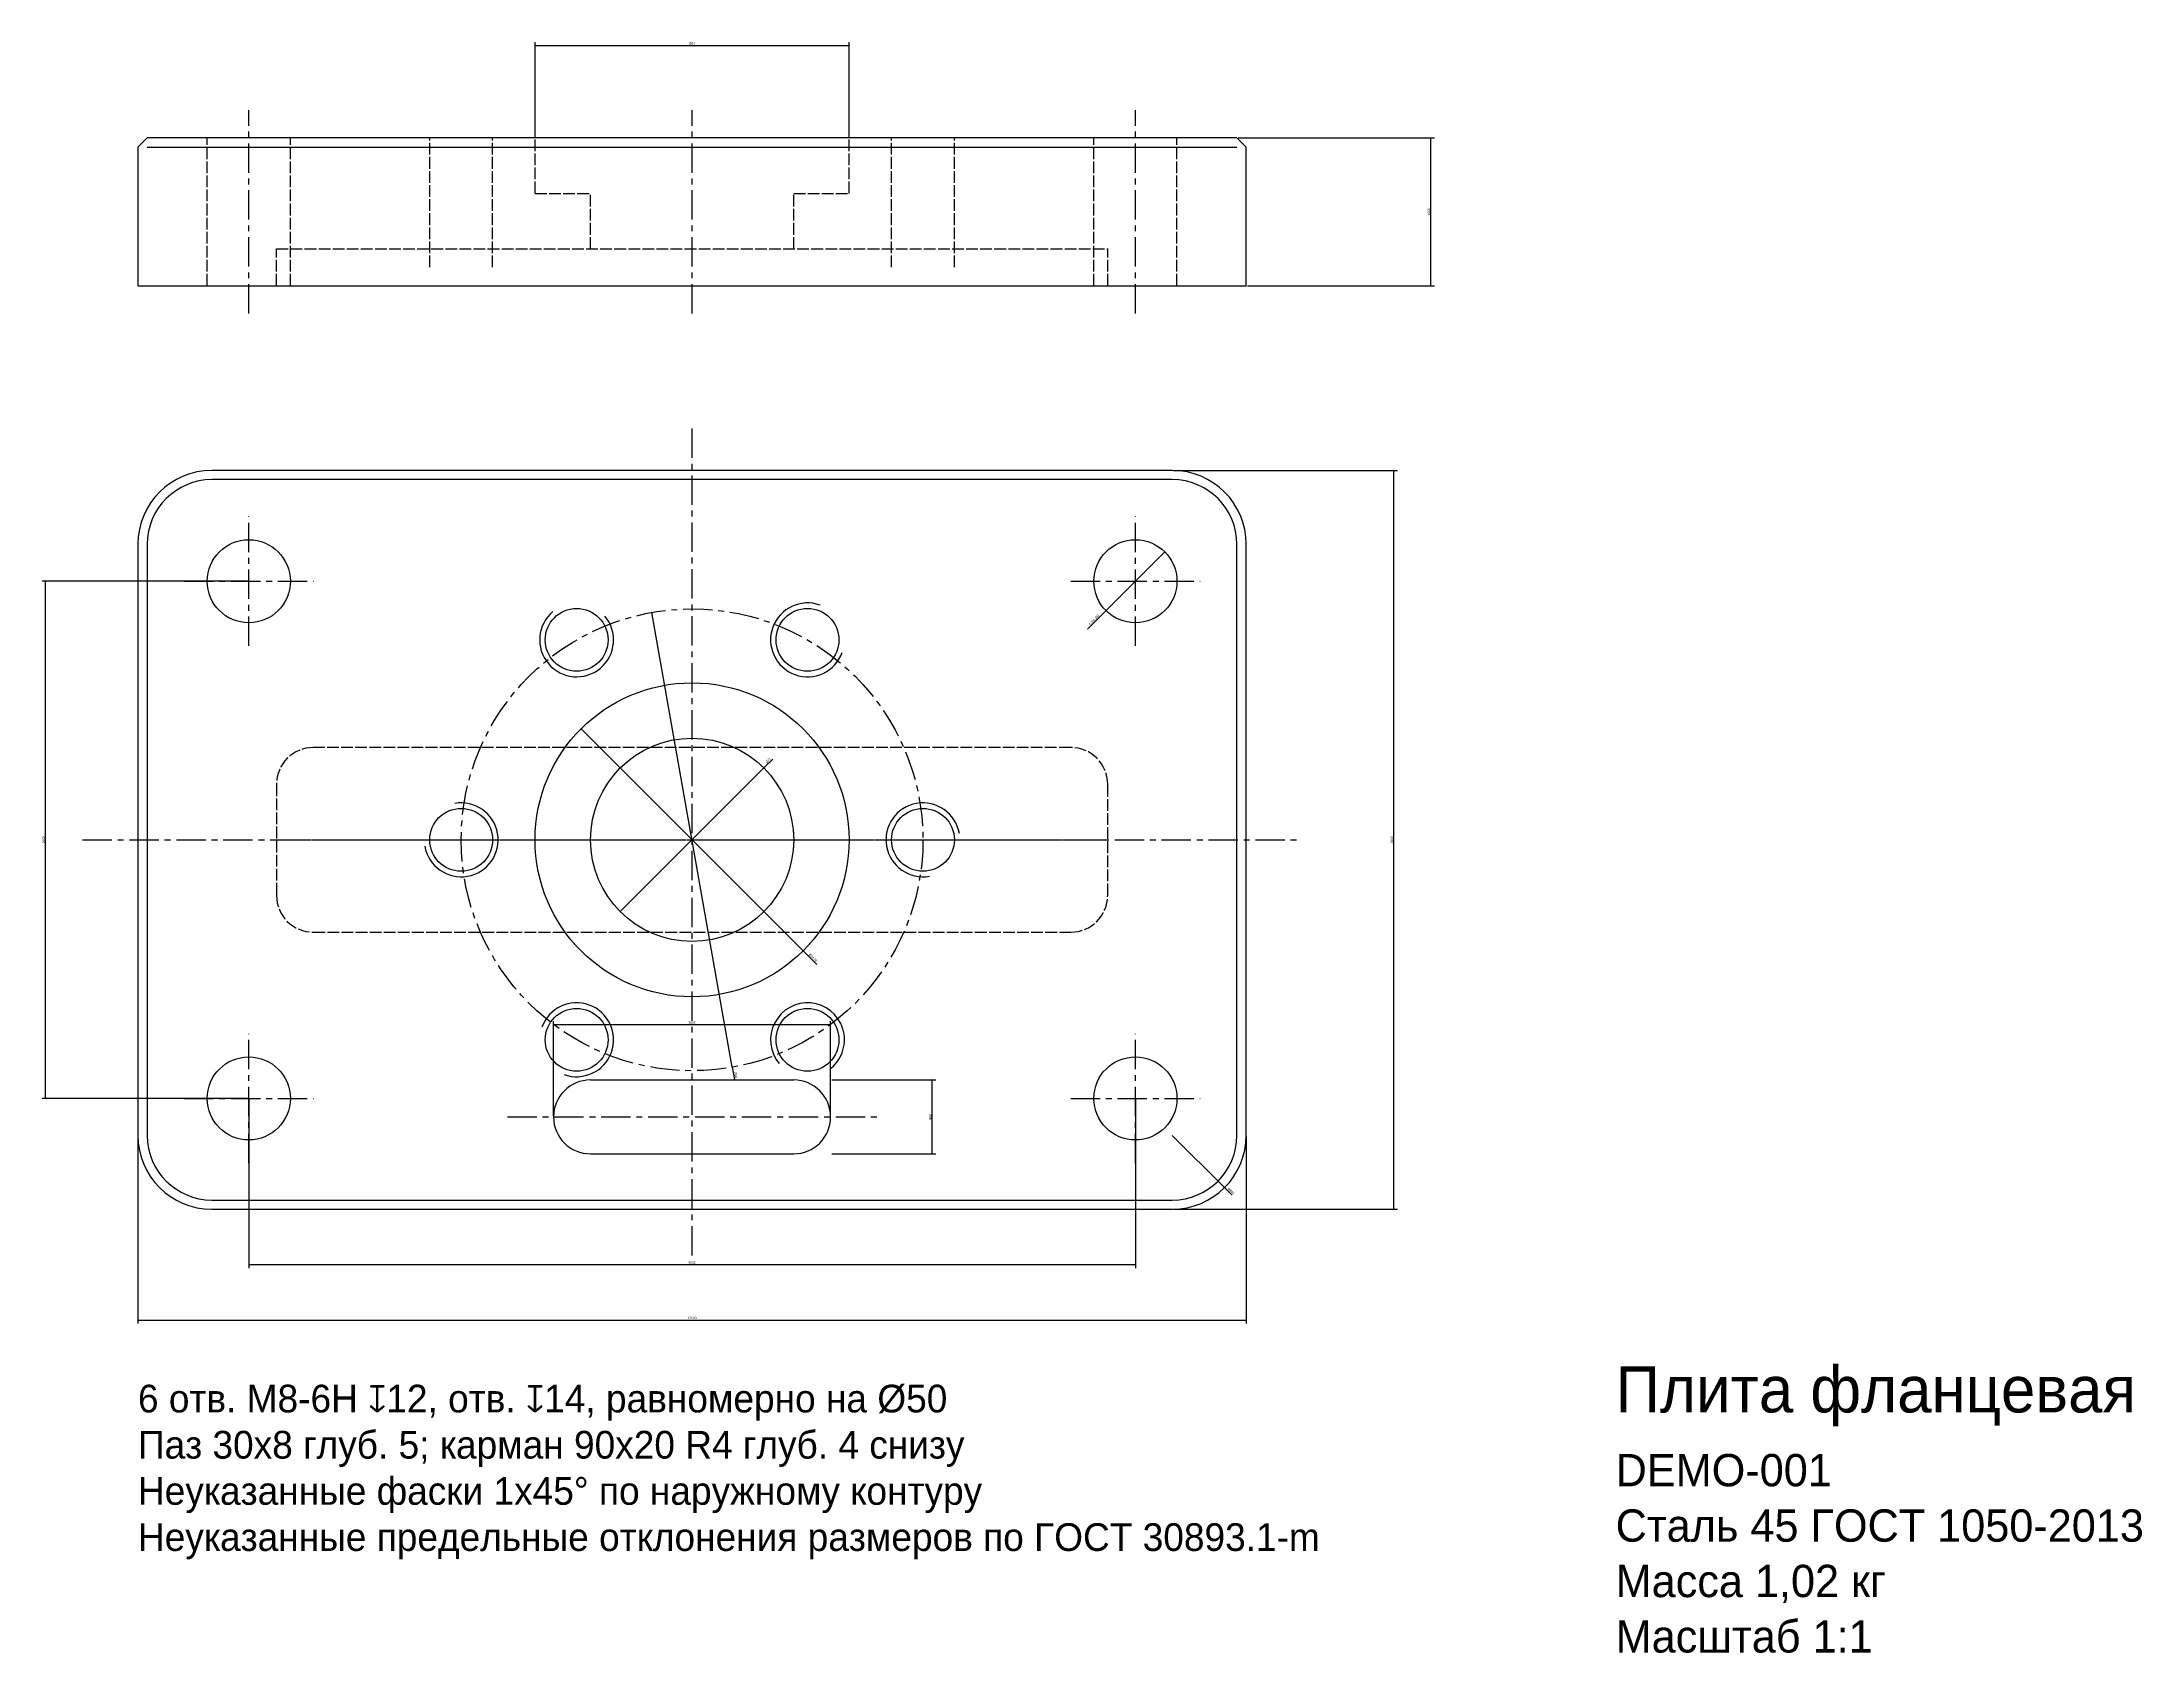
# Model space of a CAD drawing. Header units: millimetres. Extents: x -70 to 157, y -88 to 86.
import ezdxf

# ---------------------------------------------------------------- set-up
doc = ezdxf.new("R2010")
doc.units = ezdxf.units.MM
doc.linetypes.add('CENTER', pattern=[5.08, 3.175, -0.635, 0.635, -0.635])
doc.linetypes.add('DASHED', pattern=[1.524, 1.27, -0.254])
for name, color, linetype in [('CENTER', 3, 'CENTER'), ('DIM', 4, 'CONTINUOUS'), ('HIDDEN', 1, 'DASHED'), ('OUTLINE', 7, 'CONTINUOUS'), ('TEXT', 2, 'CONTINUOUS'), ('THIN', 8, 'CONTINUOUS')]:
    doc.layers.add(name, color=color, linetype=linetype)
doc.styles.add('OpenSansCondensed-Light', font='OpenSansCondensed-Light.ttf')
doc.dimstyles.new('EZDXF', dxfattribs={"dimtxt": 0.25, "dimasz": 0.175, "dimexe": 0.375, "dimexo": 0.125, "dimgap": 0.1, "dimtad": 1, "dimlfac": 100, "dimzin": 12, "dimdsep": 46, "dimtxsty": 'OpenSansCondensed-Light', "dimblk": 'ARCHTICK', "dimcen": 2.5, "dimazin": 3, "dimtfac": 0.5, "dimtmove": 2, "dimatfit": 3})

# ---------------------------------------------------------------- blocks, each defined once
blk = doc.blocks.new('_ARCHTICK')
at = {"color": 0, "linetype": 'BYBLOCK', "const_width": 0.15}
blk.add_lwpolyline([(-0.5, -0.5), (0.5, 0.5)], dxfattribs=at)

msp = doc.modelspace()

# ---------------------------------------------------------------- linework, layer by layer
at = {"layer": 'CENTER'}
for p, q in [((-48, 57), (-48, 79)), ((0, 57), (0, 79)), ((48, 57), (48, 79)), ((0, -45), (0, 45)), ((-48, 21), (-48, 35)), ((48, 21), (48, 35)), ((-55, 28), (-41, 28)), ((41, 28), (55, 28)), ((-66, 0), (66, 0)), ((-45, 0), (45, 0)), ((-48, -35), (-48, -21)), ((48, -35), (48, -21)), ((-55, -28), (-41, -28)), ((41, -28), (55, -28)), ((-20, -30), (20, -30))]:
    msp.add_line(p, q, dxfattribs=at)
msp.add_circle((0, 0), 25, dxfattribs=at)
at = {"layer": 'HIDDEN'}
for p, q in [((-52.5, 60), (-52.5, 76)), ((-43.5, 60), (-43.5, 76)), ((-28.4, 62), (-28.4, 76)), ((-21.6, 62), (-21.6, 76)), ((-17, 70), (-17, 76)), ((17, 70), (17, 76)), ((21.6, 62), (21.6, 76)), ((28.4, 62), (28.4, 76)), ((43.5, 60), (43.5, 76)), ((52.5, 60), (52.5, 76)), ((-17, 70), (-11, 70)), ((-11, 64), (-11, 70)), ((11, 64), (11, 70)), ((11, 70), (17, 70)), ((-45, 64), (45, 64)), ((-45, 60), (-45, 64)), ((45, 60), (45, 64)), ((41, 10), (-41, 10)), ((-45, 6), (-45, -6)), ((45, -6), (45, 6)), ((-41, -10), (41, -10))]:
    msp.add_line(p, q, dxfattribs=at)
for centre, start, end in [((-41, 6), 90, 180), ((41, 6), 0, 90), ((-41, -6), 180, 270), ((41, -6), 270, 360)]:
    msp.add_arc(centre, 4, start, end, dxfattribs=at)
at = {"layer": 'OUTLINE'}
for p, q in [((-59, 76), (-60, 75)), ((59, 76), (-59, 76)), ((60, 75), (59, 76)), ((-60, 75), (-60, 60)), ((60, 60), (60, 75)), ((-60, 60), (60, 60)), ((52, 40), (-52, 40)), ((-60, 32), (-60, -32)), ((60, -32), (60, 32)), ((-11, -26), (11, -26)), ((-11, -34), (11, -34)), ((-52, -40), (52, -40))]:
    msp.add_line(p, q, dxfattribs=at)
for centre, radius in [((-48, 28), 4.5), ((48, 28), 4.5), ((-12.5, 21.65064), 3.4), ((12.5, 21.65064), 3.4), ((0, 0), 17), ((0, 0), 11), ((-25, 0), 3.4), ((25, 0), 3.4), ((-12.5, -21.65064), 3.4), ((12.5, -21.65064), 3.4), ((-48, -28), 4.5), ((48, -28), 4.5)]:
    msp.add_circle(centre, radius, dxfattribs=at)
for centre, radius, start, end in [((-52, 32), 8, 90, 180), ((52, 32), 8, 0, 90), ((-11, -30), 4, 90, 270), ((11, -30), 4, 270, 90), ((-52, -32), 8, 180, 270), ((52, -32), 8, 270, 360)]:
    msp.add_arc(centre, radius, start, end, dxfattribs=at)
at = {"layer": 'THIN'}
for p, q in [((-59, 75), (59, 75)), ((52, 39), (-52, 39)), ((-59, 32), (-59, -32)), ((59, -32), (59, 32)), ((-52, -39), (52, -39))]:
    msp.add_line(p, q, dxfattribs=at)
for centre, radius, start, end in [((-52, 32), 7, 90, 180), ((52, 32), 7, 0, 90), ((12.5, 21.65064), 4, 70, 340), ((-12.5, 21.65064), 4, 130, 400), ((-25, 0), 4, 190, 460), ((25, 0), 4, 10, 280), ((-12.5, -21.65064), 4, 250, 520), ((12.5, -21.65064), 4, 310, 580), ((-52, -32), 7, 180, 270), ((52, -32), 7, 270, 360)]:
    msp.add_arc(centre, radius, start, end, dxfattribs=at)

# ---------------------------------------------------------------- texts
at = {"layer": 'TEXT'}
for s, height, p in [('Плита фланцевая', 5, (100, -62)), ('6 отв. M8-6H ↧12, отв. ↧14, равномерно на %%c50', 3, (-60, -62)), ('Паз 30x8 глуб. 5; карман 90x20 R4 глуб. 4 снизу', 3, (-60, -67)), ('DEMO-001', 3.5, (100, -70)), ('Неуказанные фаски 1x45%%d по наружному контуру', 3, (-60, -72)), ('Сталь 45 ГОСТ 1050-2013', 3.5, (100, -76)), ('Неуказанные предельные отклонения размеров по ГОСТ 30893.1-m', 3, (-60, -77)), ('Масса 1,02 кг', 3.5, (100, -82)), ('Масштаб 1:1', 3.5, (100, -88))]:
    msp.add_text(s, height=height, dxfattribs=at).set_placement(p)

# ---------------------------------------------------------------- dimensions: what is measured, and where the dimension line sits
at = {"layer": 'DIM'}
msp.add_linear_dim(base=(-17, 86), p1=(-17, 76), p2=(17, 76), text='%%c34', dimstyle='EZDXF', dxfattribs=at).render()
for base, p1, p2 in [((80, 60), (60, 60), (59, 76)), ((76, -40), (52, -40), (52, 40)), ((-70, -28), (-48, -28), (-48, 28)), ((26, -34), (15, -34), (15, -26))]:
    msp.add_linear_dim(base=base, p1=p1, p2=p2, angle=90, dimstyle='EZDXF', dxfattribs=at).render()
for p1, p2, text in [((51.18198, 31.18198), (44.81802, 24.81802), '4 отв. %%c9'), ((-4.3412, 24.62019), (4.3412, -24.62019), '%%c50'), ((-12.02082, 12.02082), (12.02082, -12.02082), '%%c34 ↧6'), ((-7.77817, -7.77817), (7.77817, 7.77817), '%%c22')]:
    msp.add_diameter_dim_2p(p1=p1, p2=p2, text=text, dimstyle='EZDXF', dxfattribs=at).render()
for base, p1, p2 in [((-15, -20), (-15, -30), (15, -30)), ((-48, -46), (-48, -28), (48, -28)), ((-60, -52), (-60, -32), (60, -32))]:
    msp.add_linear_dim(base=base, p1=p1, p2=p2, dimstyle='EZDXF', dxfattribs=at).render()
msp.add_radius_dim(center=(52, -32), mpoint=(57.65685, -37.65685), dimstyle='EZDXF', dxfattribs=at).render()

doc.saveas('drawing.dxf')
